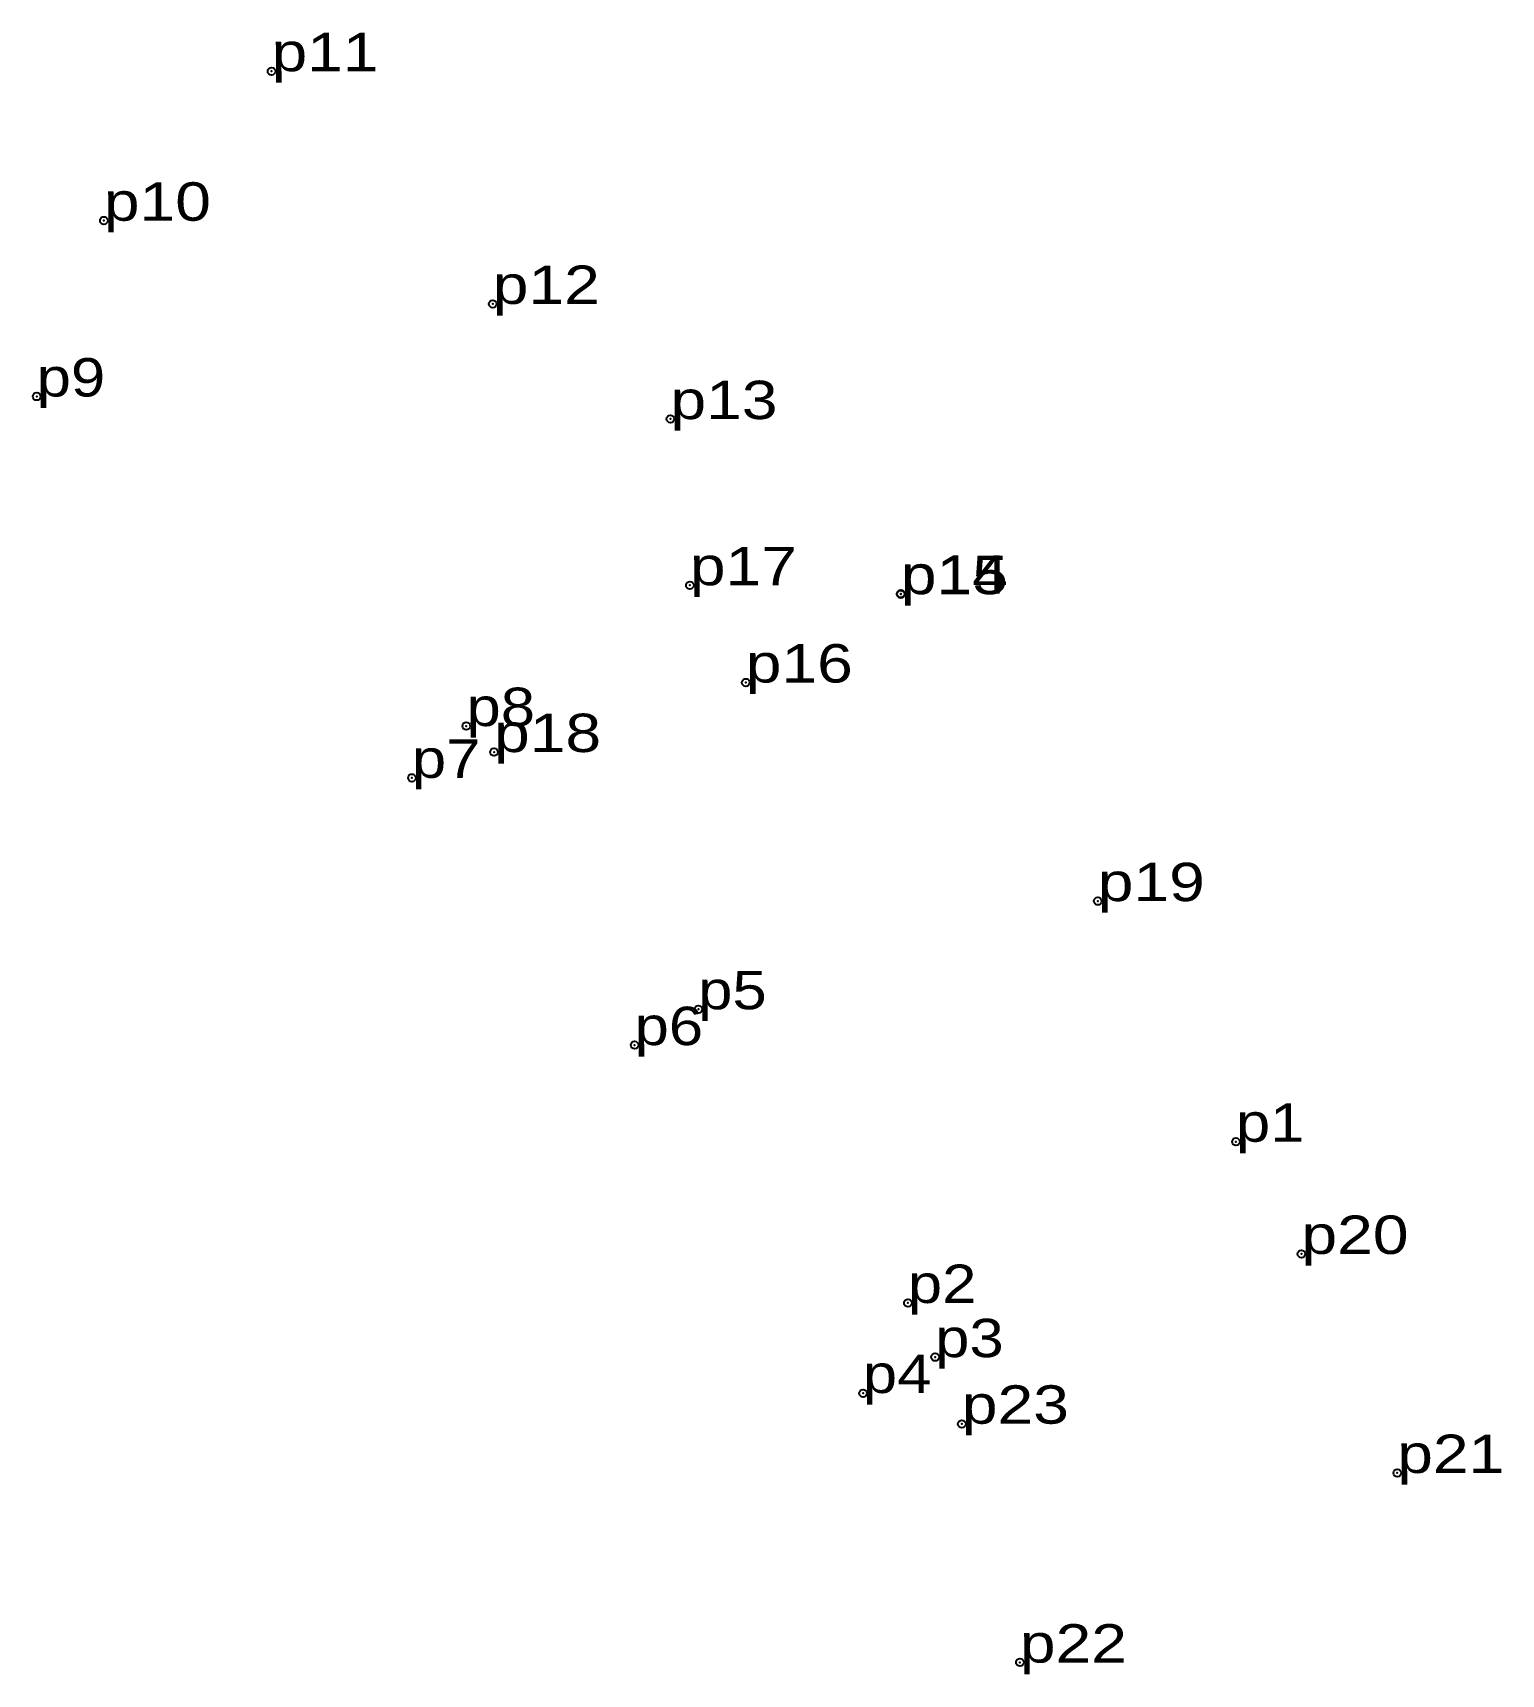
# Model space of a CAD drawing. Header units: metres. Extents: x 535752 to 552291, y 1835280 to 1841356.
# Drawn here: x 551172.3 to 551241.1, y 1838828.6 to 1838905.6 of the extents above; entities that cross this region are included whole.
import ezdxf

# ---------------------------------------------------------------- set-up
doc = ezdxf.new("R2010")
doc.units = ezdxf.units.M
doc.header["$LTSCALE"] = 0.72
doc.header["$PDMODE"] = 32
doc.header["$PDSIZE"] = 0.36
doc.layers.add('12', color=7, linetype='Continuous')
doc.layers.add('7', color=7, linetype='Continuous')

msp = doc.modelspace()

# ---------------------------------------------------------------- texts
at = {"layer": '12'}
for s, width, p in [('p11', 1.25, (551183.5, 1838903.79)), ('p10', 1.25, (551175.64, 1838896.78)), ('p12', 1.25, (551193.87, 1838892.88)), ('p9', 1.2, (551172.49, 1838888.54)), ('p13', 1.25, (551202.2, 1838887.48)), ('p17', 1.25, (551203.11, 1838879.69)), ('p14', 1.25, (551213, 1838879.29)), ('p15', 1.25, (551213, 1838879.27)), ('p16', 1.25, (551205.73, 1838875.13)), ('p8', 1.2, (551192.64, 1838873.09)), ('p18', 1.25, (551193.93, 1838871.87)), ('p7', 1.2, (551190.08, 1838870.66)), ('p19', 1.25, (551222.23, 1838864.88)), ('p5', 1.2, (551203.5, 1838859.81)), ('p6', 1.2, (551200.52, 1838858.13)), ('p1', 1.2, (551228.71, 1838853.6)), ('p20', 1.25, (551231.78, 1838848.34)), ('p2', 1.2, (551213.33, 1838846.04)), ('p3', 1.2, (551214.61, 1838843.5)), ('p4', 1.2, (551211.22, 1838841.82)), ('p23', 1.25, (551215.86, 1838840.38)), ('p21', 1.25, (551236.27, 1838838.07)), ('p22', 1.25, (551218.58, 1838829.18))]:
    msp.add_text(s, height=1.8, dxfattribs=dict(at, width=width)).set_placement(p)

# ---------------------------------------------------------------- linework, layer by layer
at = {"layer": '7'}
for p in [(551183.5, 1838903.79), (551175.64, 1838896.79), (551193.87, 1838892.88), (551172.49, 1838888.54), (551202.2, 1838887.49), (551203.11, 1838879.69), (551213, 1838879.29), (551213, 1838879.27), (551205.73, 1838875.13), (551192.63, 1838873.09), (551193.93, 1838871.87), (551190.08, 1838870.66), (551222.23, 1838864.88), (551203.51, 1838859.81), (551200.52, 1838858.13), (551228.71, 1838853.6), (551231.78, 1838848.34), (551213.33, 1838846.04), (551214.61, 1838843.5), (551211.23, 1838841.81), (551215.86, 1838840.37), (551236.27, 1838838.07), (551218.58, 1838829.19)]:
    msp.add_point(p, dxfattribs=at)

msp.set_redraw_order([(e.dxf.handle, doc.entitydb.next_handle()) for e in msp.query("TEXT MTEXT ATTDEF DIMENSION ARC_DIMENSION")])  # texts and dimensions are drawn at this point

doc.saveas('drawing.dxf')
